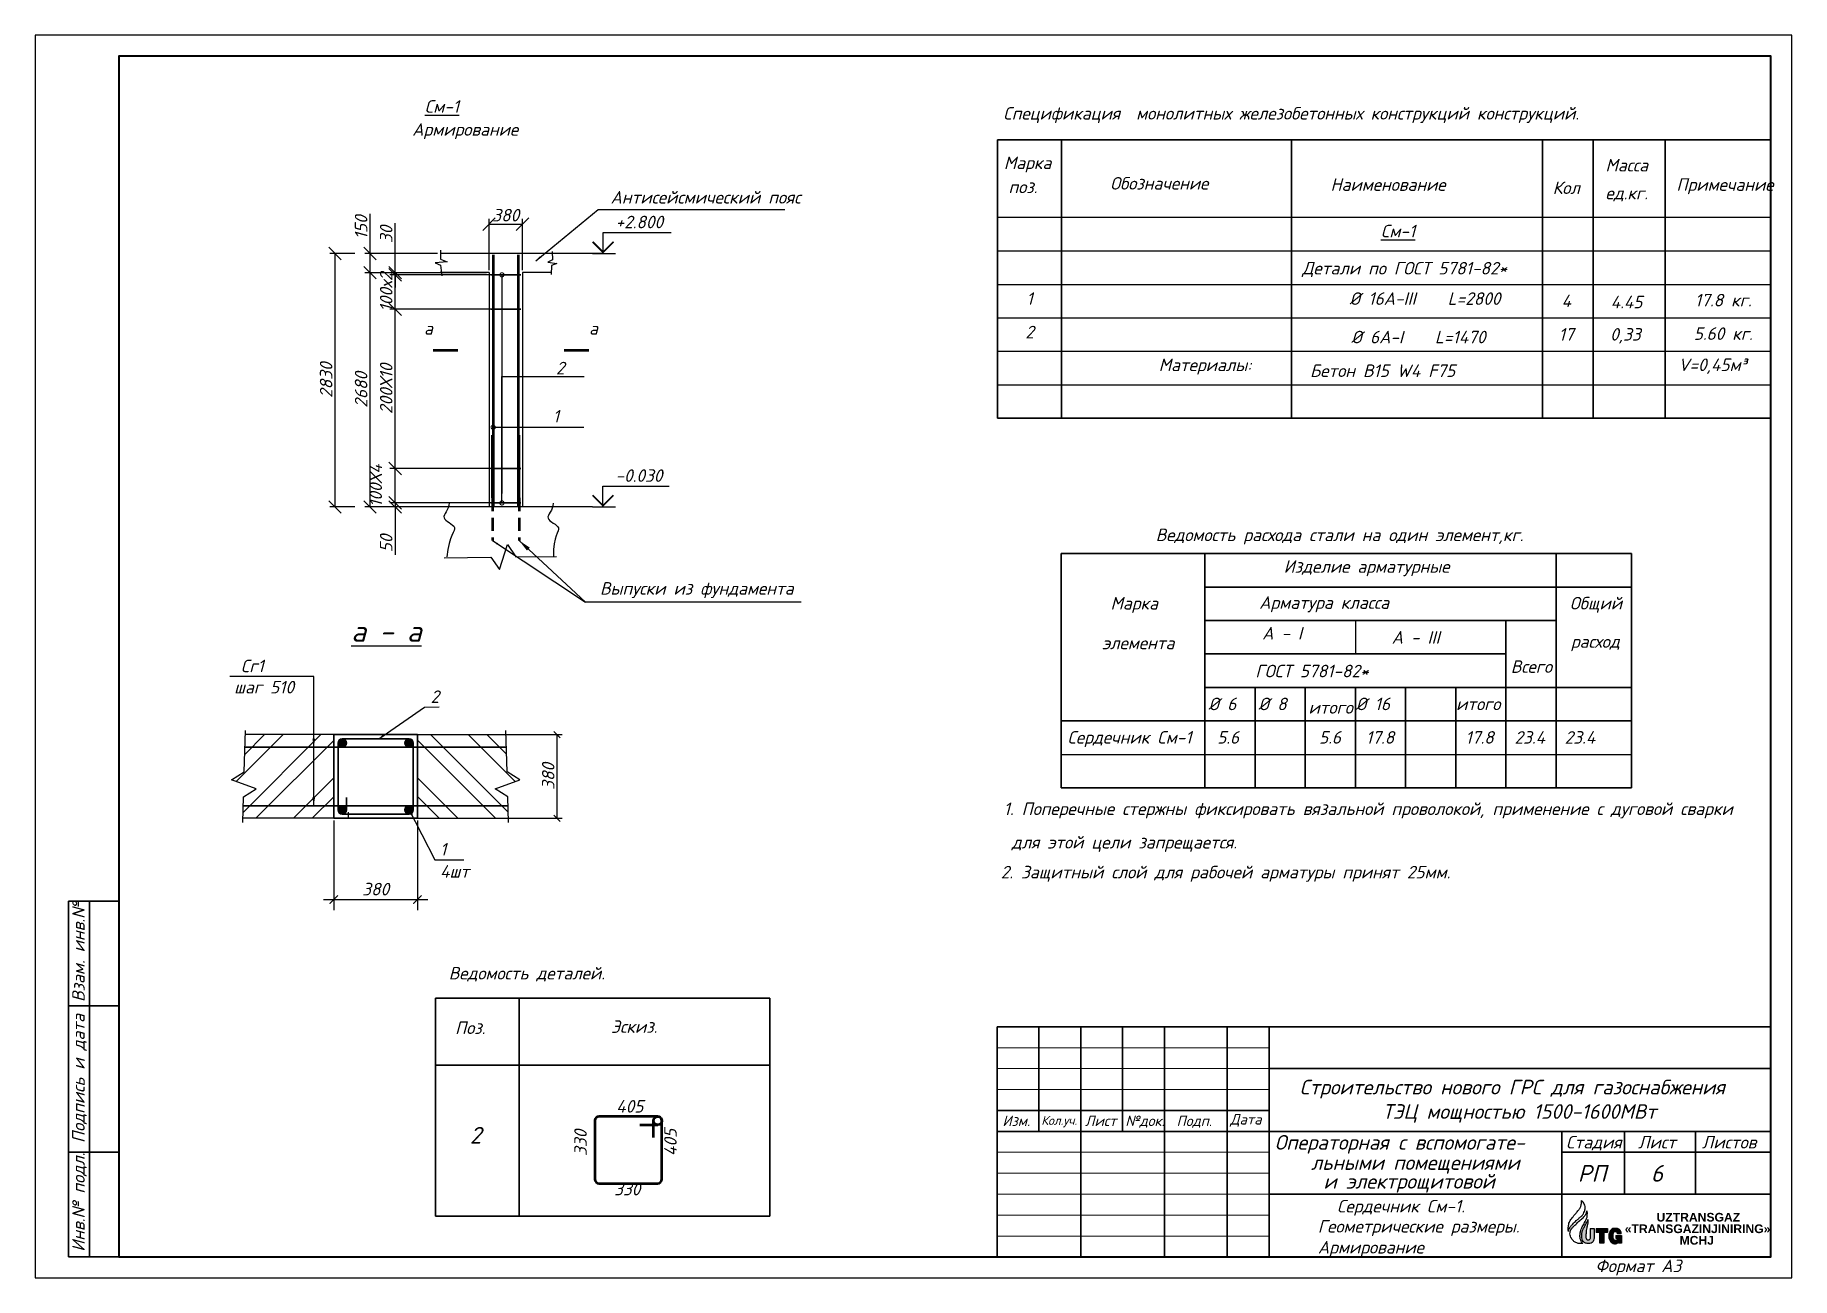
# Model space of a CAD drawing. Extents: x 108150 to 142535, y -18867 to -9422.
# Drawn here: x 136356.3 to 136776.3, y -16848.3 to -16551.3 of the extents above; entities that cross this region are included whole.
import ezdxf
from ezdxf.enums import TextEntityAlignment as Align

# ---------------------------------------------------------------- set-up
doc = ezdxf.new("R2010")
doc.units = 0
doc.header["$MEASUREMENT"] = 0
doc.header["$PDMODE"] = 32
doc.header["$PDSIZE"] = 0.6
doc.linetypes.add('НЕВИДИМАЯ2', pattern=[4.7625, 3.175, -1.5875])
doc.layers.add('12321', color=7, linetype='Continuous')
doc.layers.add('PDF2_Text', color=5, linetype='Continuous')
for name, color, linetype, lineweight in [('SNOVNOY', 3, 'Continuous', 70), ('Выносные', 8, 'Continuous', 15), ('осн', 3, 'Continuous', 70), ('Текст', 2, 'Continuous', 15)]:
    doc.layers.add(name, color=color, linetype=linetype, lineweight=lineweight)
doc.styles.add('PDF Arial', font='arial.ttf')
doc.styles.add('standard 1', font='txt.shx', dxfattribs={"width": 0.7})
doc.styles.add('ГОСТ -3', font='isocpeui.ttf', dxfattribs={"height": 3})
doc.styles.add('ГОСТ2.5', font='isocpeur.ttf', dxfattribs={"oblique": 15, "height": 2.5})
doc.styles.add('ГОСТ3', font='isocpeur.ttf', dxfattribs={"oblique": 15, "height": 3})
doc.styles.add('ГОСТ3.5', font='isocpeur.ttf', dxfattribs={"oblique": 15, "height": 3.5})
doc.dimstyles.new('100', dxfattribs={"dimtxt": 3.5, "dimasz": 2, "dimexe": 2.5, "dimexo": 0.5, "dimgap": 1, "dimtad": 1, "dimdec": 0, "dimlfac": 100, "dimtxsty": 'ГОСТ3.5', "dimblk": 'ARCHTICK', "dimcen": 2.5, "dimdle": 2.5, "dimclrd": 256, "dimclre": 256, "dimclrt": 2, "dimadec": 3, "dimazin": 0, "dimtfac": 1, "dimtdec": 0, "dimtmove": 1, "dimatfit": 3, "dimldrblk": 'DOTSMALL', "dimfxl": 1, "dimlwd": -1, "dimlwe": -1, "dimarcsym": 0})
doc.dimstyles.new('Копия М100', dxfattribs={"dimtxt": 2, "dimasz": 1.5, "dimexe": 1.25, "dimexo": 0.625, "dimtad": 1, "dimdec": 3, "dimlfac": 100, "dimtxsty": 'standard 1', "dimblk": 'OBLIQUE', "dimcen": 2.5, "dimadec": 0, "dimazin": 0, "dimtfac": 1, "dimtdec": 3, "dimtmove": 0, "dimatfit": 3, "dimfxl": 1.25, "dimlwd": -1, "dimlwe": -1, "dimarcsym": 0})
doc.dimstyles.new('Копия М100-А', dxfattribs={"dimtxt": 3, "dimasz": 2, "dimexe": 3, "dimexo": 1, "dimgap": 2, "dimtad": 1, "dimdec": 0, "dimlfac": 100, "dimdsep": 46, "dimtxsty": 'ГОСТ3', "dimblk": 'OBLIQUE', "dimcen": 2.5, "dimdle": 2, "dimclrd": 256, "dimclre": 256, "dimclrt": 256, "dimadec": 0, "dimazin": 0, "dimtfac": 1, "dimtdec": 0, "dimtmove": 1, "dimatfit": 3, "dimfxl": 1, "dimlwd": -1, "dimlwe": -1, "dimarcsym": 0})
doc.dimstyles.new('М 20', dxfattribs={"dimtxt": 2.5, "dimasz": 1.5, "dimexe": 1.25, "dimexo": 0.625, "dimtad": 1, "dimdec": 1, "dimlfac": 20, "dimtxsty": 'ГОСТ2.5', "dimblk": 'OBLIQUE', "dimcen": 2.5, "dimclrd": 256, "dimclre": 256, "dimclrt": 256, "dimadec": 0, "dimazin": 0, "dimtfac": 1, "dimtdec": 1, "dimtmove": 0, "dimatfit": 3, "dimfxl": 1.25, "dimlwd": -1, "dimlwe": -1, "dimarcsym": 0})
doc.dimstyles.new('М50', dxfattribs={"dimtxt": 3, "dimasz": 3, "dimexe": 1.25, "dimexo": 0.625, "dimtad": 1, "dimdec": 1, "dimlfac": 50, "dimtxsty": 'ГОСТ3', "dimblk": 'OBLIQUE', "dimcen": 2.5, "dimclrd": 256, "dimclre": 256, "dimclrt": 256, "dimadec": 0, "dimazin": 0, "dimtfac": 1, "dimtdec": 1, "dimtmove": 0, "dimatfit": 3, "dimfxl": 1, "dimlwd": -1, "dimlwe": -1, "dimarcsym": 0})

msp = doc.modelspace()

# ---------------------------------------------------------------- texts
at = {"color": 7, "style": 'ГОСТ -3'}
for s, p in [('%%UСм-1', (136449.4959, -16569.8738, -754.4947)), ('Армирование', (136446.4846, -16575.3729, -754.4947)), ('2', (136480.8804, -16632.397, -754.4947)), ('Материалы:', (136624.9692, -16631.6347, -754.4947)), ('Бетон В15 W4 F75', (136661.1371, -16633.034, -754.4947)), ('1', (136480.1118, -16643.9031, -754.4947)), ('2', (136450.8902, -16710.9297, -754.4947)), ('1. Поперечные стержны фиксировать вязальной проволокой, применение с дуговой сварки ', (136587.895, -16737.725, -754.4947)), ('1', (136453.157, -16747.4107, -754.4947)), (' для этой цели запрещается.', (136587.895, -16745.725, -754.4947)), ('4шт', (136453.157, -16752.6954, -754.4947)), ('2. Защитный слой для рабочей арматуры принят 25мм.', (136587.2112, -16752.8636, -754.4947))]:
    msp.add_text(s, height=3, dxfattribs=at).set_placement(p)
at = {"color": 7, "lineweight": -3, "style": 'ГОСТ -3'}
for s, p in [('Спецификация  монолитных железобетонных конструкций конструкций.', (136587.8173, -16571.5143, -754.4947)), ('Марка', (136587.9536, -16583.3407, -754.4947)), ('Масса', (136731.7782, -16583.9086, -754.4947)), ('Обозначение', (136613.3766, -16588.2467, -754.4947)), ('Наименование', (136666.0434, -16588.5463, -754.4947)), ('Примечание', (136748.7351, -16588.5463, -754.4947)), ('поз.', (136589.0573, -16589.0995, -754.4947)), ('Кол', (136719.1635, -16589.3054, -754.4947)), ('ед.кг.', (136731.7782, -16590.5753, -754.4947)), ('%%UСм-1', (136678.102, -16599.6552, -754.4947))]:
    msp.add_text(s, height=3, dxfattribs=at).set_placement(p)
at = {"color": 7, "lineweight": 25, "style": 'ГОСТ -3'}
for s, p in [('Антисейсмический пояс', (136493.9192, -16591.5894, -754.4947)), ('+2.800', (136495.1239, -16597.4968, -754.4947)), ('а', (136488.7712, -16622.9264, -754.4947)), ('-0.030', (136495.11, -16658.0968, -754.4947)), ('Выпуски из фундамента', (136491.3861, -16685.0617, -754.4947)), ('Сг1', (136405.5323, -16703.5959, -754.4947)), ('шаг 510', (136403.919, -16708.6596, -754.4947))]:
    msp.add_text(s, height=3, dxfattribs=at).set_placement(p)
at = {"color": 7, "lineweight": -3, "style": 'ГОСТ -3'}
for s, p in [('Детали по ГОСТ 5781-82*', (136683.7605, -16607.035, -754.4947)), ('1', (136594.1134, -16614.2962, -754.4947)), ('%%C 16А-III    L=2800', (136688.6234, -16614.2962, -754.4947)), ('4', (136722.421, -16614.8395, -754.4947)), ('4.45', (136736.8219, -16615.1156, -754.4947)), ('17.8 кг.', (136759.9343, -16614.6669, -754.4947)), ('2', (136594.1134, -16622.2962, -754.4947)), ('%%C 6А-I    L=1470', (136687.051, -16623.4904, -754.4947)), ('17', (136722.421, -16622.8395, -754.4947)), ('0,33', (136736.559, -16622.8395, -754.4947)), ('5.60 кг.', (136759.9343, -16622.6669, -754.4947))]:
    msp.add_text(s, height=3, dxfattribs=at).set_placement(p, align=Align.MIDDLE_CENTER)
at = {"color": 7, "lineweight": 25, "style": 'ГОСТ -3'}
msp.add_text('а', height=3, dxfattribs=at).set_placement((136451.4315, -16622.9264, -754.4947), align=Align.RIGHT)
for s, p in [('Ведомость расхода стали на один элемент,кг.', (136668.2061, -16670.7618, -754.4947)), ('Сердечник См-1', (136617.9986, -16719.1518, -754.4947))]:
    msp.add_text(s, height=3, dxfattribs=at).set_placement(p, align=Align.MIDDLE_CENTER)
at = {"color": 7, "style": 'ГОСТ -3'}
for s, p in [('Изделие арматурные ', (136675.6188, -16678.3247, -754.4947)), ('Марка ', (136620.0733, -16687.1091, -754.4947)), ('Арматура класса', (136664.5117, -16686.947, -754.4947)), ('Общий', (136729.5016, -16687.0923, -754.4947)), ('А - I', (136654.46, -16694.276, -754.4947)), ('А - III', (136686.4056, -16695.2599, -754.4947)), (' элемента ', (136620.0733, -16696.6002, -754.4947)), ('расход', (136729.3407, -16696.2557, -754.4947)), (' ГОСТ 5781-82*', (136660.6521, -16703.3084, -754.4947)), ('Всего', (136714.0707, -16702.2395, -754.4947))]:
    msp.add_text(s, height=3, dxfattribs=at).set_placement(p, align=Align.MIDDLE_CENTER)
at = {"color": 7, "lineweight": 25, "style": 'ГОСТ -3'}
msp.add_text('%%uа - а', height=5, dxfattribs=at).set_placement((136440.33, -16696.3029, -754.4947), align=Align.CENTER)
at = {"color": 7, "style": 'ГОСТ -3'}
for s, p in [('%%C 6', (136640.1745, -16711.1671, -754.4947)), ('%%C 8', (136652.1745, -16711.1671, -754.4947)), ('итого', (136666.0676, -16712.0012, -754.4947)), ('%%C 16', (136676.1745, -16711.1671, -754.4947)), ('итого', (136701.353, -16711.1671, -754.4947)), ('5.6', (136641.5623, -16719.1671, -754.4947)), ('5.6', (136665.9141, -16719.1671, -754.4947)), ('17.8', (136677.8914, -16719.1671, -754.4947)), ('17.8', (136701.6808, -16719.1671, -754.4947)), ('23.4', (136713.6808, -16719.1671, -754.4947)), ('23.4', (136725.6808, -16719.1671, -754.4947))]:
    msp.add_text(s, height=3, dxfattribs=at).set_placement(p, align=Align.MIDDLE)
at = {"color": 7, "linetype": 'Continuous', "lineweight": 25, "style": 'ГОСТ -3'}
for s, height, p in [('Ведомость деталей.', 3, (136455.2252, -16777.0224, -754.4947)), ('Поз.', 3, (136456.7527, -16790.0642, -754.4947)), ('Эскиз.', 3, (136494.029, -16789.7821, -754.4947)), ('405', 3, (136495.2676, -16808.8426, -754.4947)), ('2', 4, (136460.287, -16816.2475, -754.4947)), ('330', 3, (136494.7575, -16828.6207, -754.4947))]:
    msp.add_text(s, height=height, dxfattribs=at).set_placement(p)
for s, p in [('405', (136509.7405, -16819.2287, -754.4947)), ('330', (136488.2414, -16819.2287, -754.4947))]:
    msp.add_text(s, height=3, rotation=90, dxfattribs=at).set_placement(p)
at = {"color": 7, "lineweight": 30, "style": 'ГОСТ -3'}
for s, p in [('Сердечник См-1.', (136667.6059, -16832.7085, -754.4947)), ('Геометрические размеры.', (136663.0119, -16837.5131, -754.4947)), ('Армирование', (136663.0119, -16842.5214, -754.4947))]:
    msp.add_text(s, height=3, dxfattribs=at).set_placement(p)
at = {"color": 7, "lineweight": -3, "insert": (136749.1837, -16628.6129, -754.4947), "char_height": 3, "width": 25, "attachment_point": 1, "style": 'ГОСТ -3'}
msp.add_mtext('V=0,45м³', dxfattribs=at)
at = {"layer": 'PDF2_Text', "lineweight": 25, "char_height": 2.07708, "attachment_point": 7, "style": 'PDF Arial'}
for s, insert in [('{\\fArial|b1|i0|c204|p34;UZTRANSGAZ}', (136743.996, -16834.9105, -754.4947)), ('{\\fArial|b1|i0|c204|p34;«TRANSGAZINJINIRING»}', (136736.3977, -16837.6662, -754.4947)), ('{\\fArial|b1|i0|c204|p34;MCHJ}', (136749.4953, -16840.4219, -754.4947))]:
    msp.add_mtext(s, dxfattribs=dict(at, insert=insert))
at = {"layer": 'SNOVNOY', "color": 3, "insert": (136658.5816, -16800.994, -754.4947), "char_height": 3.5, "width": 108.046652, "attachment_point": 1}
msp.add_mtext('\\pi0.10079;{\\fISOCPEUR|b0|i1|c204|p34;Строительство нового ГРС для газоснабжения \\P\\pi19.88905;ТЭЦ мощностью 1500-1600МВт}', dxfattribs=at)
at = {"layer": 'осн', "color": 2, "attachment_point": 1}
for s, insert, char_height, width in [('{\\fISOCPEUR|b0|i1|c204|p34;\\H1.167x;\\W1;Изм.}', (136587.6125, -16809.5595, -754.4947), 2.1384, 8.867642), ('{\\fISOCPEUR|b0|i1|c204|p34;\\H1.167x;\\W1;Кол.уч.}', (136596.8969, -16809.6486, -754.4947), 1.828332, 10.067026), ('{\\fISOCPEUR|b0|i1|c204|p34;\\H1.167x;\\W1;Лист}', (136607.3447, -16809.5595, -754.4947), 2.1384, 8.967948), ('{\\fISOCPEUR|b0|i1|c204|p34;\\H1.167x;\\W1;№док.}', (136616.9925, -16809.5595, -754.4947), 2.1384, 10.82739), ('{\\fISOCPEUR|b0|i1|c204|p34;\\H1.167x;\\W1;Подп.}', (136629.2339, -16809.5595, -754.4947), 2.1384, 12.497236), ('{\\fISOCPEUR|b0|i1|c204|p34;\\H1.167x;\\W1;Дата}', (136642.0499, -16809.1902, -754.4947), 2.1384, 12.787965), ('{\\fISOCPEUR|b0|i1|c204|p34;\\W1;Стадия}', (136722.3593, -16814.4084, -754.4947), 3, 14.081712), ('{\\fISOCPEUR|b0|i1|c204|p34;\\W1;Лист}', (136739.5834, -16814.4084, -754.4947), 3, 14.081712), ('{\\fISOCPEUR|b0|i1|c204|p34;\\W1;Листов}', (136754.8259, -16814.4084, -754.4947), 3, 14.081712)]:
    msp.add_mtext(s, dxfattribs=dict(at, insert=insert, char_height=char_height, width=width))
at = {"layer": 'Текст', "color": 2, "attachment_point": 1, "style": 'ГОСТ2.5'}
for s, insert, char_height, width in [('Операторная с вспомогате-', (136652.7166, -16814.2008, -754.4947), 3.5, 68.50384), ('льными помещениями ', (136661.3913, -16819.0285, -754.4947), 3.5, 68.875124), ('и электрощитовой', (136664.3575, -16823.5111, -754.4947), 3.5, 68.800878), ('РП', (136725.1686, -16821.3606, -754.4947), 4, 8.161037), ('6', (136742.64, -16821.3606, -754.4947), 4, 8.161037)]:
    msp.add_mtext(s, dxfattribs=dict(at, insert=insert, char_height=char_height, width=width))
at = {"layer": 'Текст', "color": 7, "insert": (136729.3665, -16843.9728, -754.4947), "char_height": 3, "width": 33.544274, "attachment_point": 1, "style": 'ГОСТ2.5'}
msp.add_mtext('Формат А3', dxfattribs=at)

# ---------------------------------------------------------------- blocks, each defined once
blk = doc.blocks.new('_Oblique')
at = {"color": 0, "linetype": 'ByBlock', "lineweight": -2}
blk.add_line((-0.5, -0.5), (0.5, 0.5), dxfattribs=at)
blk = doc.blocks.new('_ArchTick')
at = {"color": 0, "linetype": 'ByBlock', "const_width": 0.15}
blk.add_lwpolyline([(-0.5, -0.5), (0.5, 0.5)], dxfattribs=at)
blk = doc.blocks.new('_DotSmall')
at = {"color": 0, "linetype": 'ByBlock', "lineweight": 15, "const_width": 0.5}
blk.add_lwpolyline([(-0.0625, 0, 1), (0.0625, 0, 1)], format="xyb", close=True, dxfattribs=at)
blk = doc.blocks.new('*D2880')
at = {"transparency": 16777216}
for p, q in [((136464.24, -16608.1), (136435.16, -16608.1)), ((136436.41, -16664.1), (136436.41, -16608.1)), ((136464.24, -16664.1), (136435.16, -16664.1))]:
    blk.add_line(p, q, dxfattribs=at)
at = {"layer": 'Defpoints', "color": 0, "lineweight": 0, "transparency": 16777216}
for p in [(136436.41, -16608.1), (136464.86, -16608.1), (136464.86, -16664.1)]:
    blk.add_point(p, dxfattribs=at)
at = {"transparency": 16777216, "xscale": 3, "yscale": 3, "zscale": 3}
for p, rotation in [((136436.41, -16608.1), 90), ((136436.41, -16664.1), 270)]:
    blk.add_blockref('_Oblique', p, dxfattribs=dict(at, rotation=rotation))
at = {"lineweight": 25, "transparency": 16777216, "insert": (136434.28, -16636.1), "char_height": 3, "attachment_point": 5, "rotation": 90, "style": 'ГОСТ -3'}
blk.add_mtext('2680', dxfattribs=at)
blk = doc.blocks.new('*D2881')
at = {"transparency": 16777216}
for p, q in [((136442.4, -16663.13), (136442.4, -16660.13)), ((136465.24, -16663.13), (136441.15, -16663.13)), ((136465.24, -16664.1), (136441.15, -16664.1)), ((136442.4, -16663.13), (136442.4, -16664.1)), ((136442.4, -16664.1), (136442.4, -16675.54))]:
    blk.add_line(p, q, dxfattribs=at)
at = {"layer": 'Defpoints', "color": 0, "lineweight": 0, "transparency": 16777216}
for p in [(136442.4, -16664.1), (136465.86, -16663.13), (136465.86, -16664.1)]:
    blk.add_point(p, dxfattribs=at)
at = {"transparency": 16777216, "xscale": 3, "yscale": 3, "zscale": 3}
for p, rotation in [((136442.4, -16663.13), 270), ((136442.4, -16664.1), 90)]:
    blk.add_blockref('_Oblique', p, dxfattribs=dict(at, rotation=rotation))
at = {"lineweight": 25, "transparency": 16777216, "insert": (136440.28, -16672.82), "char_height": 3, "attachment_point": 5, "rotation": 90, "style": 'ГОСТ -3'}
blk.add_mtext('50', dxfattribs=at)
blk = doc.blocks.new('*D2882')
at = {"transparency": 16777216}
for p, q in [((136465.24, -16654.9), (136441.15, -16654.9)), ((136442.4, -16663.13), (136442.4, -16654.9)), ((136465.24, -16663.13), (136441.15, -16663.13))]:
    blk.add_line(p, q, dxfattribs=at)
at = {"layer": 'Defpoints', "color": 0, "lineweight": 0, "transparency": 16777216}
for p in [(136442.4, -16654.9), (136465.86, -16654.9), (136465.86, -16663.13)]:
    blk.add_point(p, dxfattribs=at)
at = {"transparency": 16777216, "xscale": 3, "yscale": 3, "zscale": 3}
for p, rotation in [((136442.4, -16654.9), 90), ((136442.4, -16663.13), 270)]:
    blk.add_blockref('_Oblique', p, dxfattribs=dict(at, rotation=rotation))
at = {"lineweight": 25, "transparency": 16777216, "insert": (136440.28, -16659.02), "char_height": 3, "attachment_point": 5, "rotation": 90, "style": 'ГОСТ -3'}
blk.add_mtext('100Х4^M\\P', dxfattribs=at)
blk = doc.blocks.new('*D2883')
at = {"transparency": 16777216}
for p, q in [((136465.24, -16616.85), (136441.15, -16616.85)), ((136442.4, -16654.9), (136442.4, -16616.85)), ((136464.71, -16654.9), (136441.15, -16654.9))]:
    blk.add_line(p, q, dxfattribs=at)
at = {"layer": 'Defpoints', "color": 0, "lineweight": 0, "transparency": 16777216}
for p in [(136442.4, -16616.85), (136465.86, -16616.85), (136465.33, -16654.9)]:
    blk.add_point(p, dxfattribs=at)
at = {"transparency": 16777216, "xscale": 3, "yscale": 3, "zscale": 3}
for p, rotation in [((136442.4, -16616.85), 90), ((136442.4, -16654.9), 270)]:
    blk.add_blockref('_Oblique', p, dxfattribs=dict(at, rotation=rotation))
at = {"lineweight": 25, "transparency": 16777216, "insert": (136440.28, -16635.88), "char_height": 3, "attachment_point": 5, "rotation": 90, "style": 'ГОСТ -3'}
blk.add_mtext('200Х10', dxfattribs=at)
blk = doc.blocks.new('*D2715')
at = {"transparency": 16777216}
for p, q in [((136442.4, -16608.1), (136442.4, -16596.25)), ((136441.78, -16608.1), (136441.15, -16608.1)), ((136441.78, -16608.62), (136441.15, -16608.62)), ((136442.4, -16608.62), (136442.4, -16608.1)), ((136442.4, -16608.62), (136442.4, -16611.62))]:
    blk.add_line(p, q, dxfattribs=at)
at = {"layer": 'Defpoints', "color": 0, "lineweight": 0, "transparency": 16777216}
for p in [(136442.4, -16608.1), (136442.4, -16608.1), (136442.4, -16608.62)]:
    blk.add_point(p, dxfattribs=at)
at = {"transparency": 16777216, "xscale": 3, "yscale": 3, "zscale": 3}
for p, rotation in [((136442.4, -16608.1), 270), ((136442.4, -16608.62), 90)]:
    blk.add_blockref('_Oblique', p, dxfattribs=dict(at, rotation=rotation))
at = {"lineweight": 25, "transparency": 16777216, "insert": (136440.28, -16598.97), "char_height": 3, "attachment_point": 5, "rotation": 90, "style": 'ГОСТ -3'}
blk.add_mtext('30', dxfattribs=at)
blk = doc.blocks.new('*D2884')
at = {"transparency": 16777216}
for p, q in [((136465.24, -16608.62), (136441.15, -16608.62)), ((136442.4, -16616.85), (136442.4, -16608.62)), ((136465.24, -16616.85), (136441.15, -16616.85))]:
    blk.add_line(p, q, dxfattribs=at)
at = {"layer": 'Defpoints', "color": 0, "lineweight": 0, "transparency": 16777216}
for p in [(136442.4, -16608.62), (136465.86, -16608.62), (136465.86, -16616.85)]:
    blk.add_point(p, dxfattribs=at)
at = {"transparency": 16777216, "xscale": 3, "yscale": 3, "zscale": 3}
for p, rotation in [((136442.4, -16608.62), 90), ((136442.4, -16616.85), 270)]:
    blk.add_blockref('_Oblique', p, dxfattribs=dict(at, rotation=rotation))
at = {"lineweight": 25, "transparency": 16777216, "insert": (136440.28, -16612.74), "char_height": 3, "attachment_point": 5, "rotation": 90, "style": 'ГОСТ -3'}
blk.add_mtext('100х2', dxfattribs=at)
blk = doc.blocks.new('*D2716')
at = {"transparency": 16777216}
for p, q in [((136468.39, -16718.5), (136482.39, -16718.5)), ((136481.14, -16738.5), (136481.14, -16718.5)), ((136464.64, -16738.5), (136482.39, -16738.5))]:
    blk.add_line(p, q, dxfattribs=at)
at = {"layer": 'Defpoints', "color": 0, "lineweight": 0, "transparency": 16777216}
for p in [(136467.76, -16718.5), (136481.14, -16718.5), (136464.01, -16738.5)]:
    blk.add_point(p, dxfattribs=at)
at = {"transparency": 16777216, "xscale": 1.5, "yscale": 1.5, "zscale": 1.5}
for p, rotation in [((136481.14, -16718.5), 90), ((136481.14, -16738.5), 270)]:
    blk.add_blockref('_Oblique', p, dxfattribs=dict(at, rotation=rotation))
at = {"lineweight": 25, "transparency": 16777216, "insert": (136479.02, -16728.5), "char_height": 3, "attachment_point": 5, "rotation": 90, "style": 'ГОСТ -3'}
blk.add_mtext('380', dxfattribs=at)
blk = doc.blocks.new('*D2885')
at = {"transparency": 16777216}
for p, q in [((136464.86, -16607.47), (136464.86, -16595.24)), ((136464.86, -16596.49), (136472.86, -16596.49)), ((136472.86, -16607.47), (136472.86, -16595.24))]:
    blk.add_line(p, q, dxfattribs=at)
at = {"layer": 'Defpoints', "color": 0, "lineweight": 0, "transparency": 16777216}
for p in [(136472.86, -16596.49), (136464.86, -16608.1), (136472.86, -16608.1)]:
    blk.add_point(p, dxfattribs=at)
at = {"transparency": 16777216, "xscale": 3, "yscale": 3, "zscale": 3, "rotation": 180}
blk.add_blockref('_Oblique', (136464.86, -16596.49), dxfattribs=at)
at = {"transparency": 16777216, "xscale": 3, "yscale": 3, "zscale": 3}
blk.add_blockref('_Oblique', (136472.86, -16596.49), dxfattribs=at)
at = {"lineweight": 25, "transparency": 16777216, "insert": (136468.86, -16594.36), "char_height": 3, "attachment_point": 5, "style": 'ГОСТ -3'}
blk.add_mtext('380', dxfattribs=at)
blk = doc.blocks.new('*D2717')
at = {"transparency": 16777216}
for p, q in [((136436.41, -16603.5), (136436.41, -16594.05)), ((136452.57, -16603.5), (136435.16, -16603.5)), ((136436.41, -16608.1), (136436.41, -16603.5)), ((136441.78, -16608.1), (136435.16, -16608.1))]:
    blk.add_line(p, q, dxfattribs=at)
at = {"layer": 'Defpoints', "color": 0, "lineweight": 0, "transparency": 16777216}
for p in [(136436.41, -16603.5), (136453.2, -16603.5), (136442.4, -16608.1)]:
    blk.add_point(p, dxfattribs=at)
at = {"transparency": 16777216, "xscale": 3, "yscale": 3, "zscale": 3}
for p, rotation in [((136436.41, -16603.5), 90), ((136436.41, -16608.1), 270)]:
    blk.add_blockref('_Oblique', p, dxfattribs=dict(at, rotation=rotation))
at = {"lineweight": 25, "transparency": 16777216, "insert": (136434.28, -16597.27), "char_height": 3, "attachment_point": 5, "rotation": 90, "style": 'ГОСТ -3'}
blk.add_mtext('150', dxfattribs=at)
blk = doc.blocks.new('*D2718')
at = {"ltscale": 0.5, "transparency": 16777216}
for p, q in [((136432.78, -16603.5), (136426.8, -16603.5)), ((136428.05, -16664.1), (136428.05, -16603.5)), ((136432.78, -16664.1), (136426.8, -16664.1))]:
    blk.add_line(p, q, dxfattribs=at)
at = {"layer": 'Defpoints', "color": 0, "lineweight": 0, "ltscale": 0.5, "transparency": 16777216}
for p in [(136428.05, -16603.5), (136433.41, -16603.5), (136433.41, -16664.1)]:
    blk.add_point(p, dxfattribs=at)
at = {"ltscale": 0.5, "transparency": 16777216, "xscale": 3, "yscale": 3, "zscale": 3}
for p, rotation in [((136428.05, -16603.5), 90), ((136428.05, -16664.1), 270)]:
    blk.add_blockref('_Oblique', p, dxfattribs=dict(at, rotation=rotation))
at = {"lineweight": -3, "ltscale": 0.5, "transparency": 16777216, "insert": (136425.92, -16633.8), "char_height": 3, "attachment_point": 5, "rotation": 90, "style": 'ГОСТ -3'}
blk.add_mtext('2830', dxfattribs=at)
blk = doc.blocks.new('*D2886')
at = {"ltscale": 0.5, "transparency": 16777216}
for p, q in [((136427.76, -16739), (136427.76, -16760.43)), ((136447.76, -16739), (136447.76, -16760.43)), ((136425.26, -16757.93), (136450.26, -16757.93))]:
    blk.add_line(p, q, dxfattribs=at)
at = {"layer": 'Defpoints', "color": 0, "lineweight": 0, "ltscale": 0.5, "transparency": 16777216}
for p in [(136427.76, -16738.5), (136447.76, -16738.5), (136447.76, -16757.93)]:
    blk.add_point(p, dxfattribs=at)
at = {"ltscale": 0.5, "transparency": 16777216, "xscale": 2, "yscale": 2, "zscale": 2, "rotation": 180}
blk.add_blockref('_ArchTick', (136427.76, -16757.93), dxfattribs=at)
at = {"ltscale": 0.5, "transparency": 16777216, "xscale": 2, "yscale": 2, "zscale": 2}
blk.add_blockref('_ArchTick', (136447.76, -16757.93), dxfattribs=at)
at = {"color": 2, "lineweight": 25, "ltscale": 0.5, "transparency": 16777216, "insert": (136437.76, -16755.43), "char_height": 3, "attachment_point": 5, "style": 'ГОСТ -3'}
blk.add_mtext('380', dxfattribs=at)
blk = doc.blocks.new('A$C26a969c5')
at = {"color": 7, "lineweight": 30, "ltscale": 100}
for p, q in [((12.75, 85), (0.75, 85)), ((0.75, 0), (0.75, 85)), ((5.75, 0), (5.75, 85)), ((12.75, 60), (0.75, 60)), ((12.75, 25), (0.75, 25)), ((12.75, 0), (0.75, 0))]:
    blk.add_line(p, q, dxfattribs=at)
at = {"layer": 'Текст', "color": 7, "char_height": 3, "attachment_point": 1, "rotation": 90, "style": 'ГОСТ2.5'}
for s, insert, width in [('{\\fISOCPEUR|b0|i1|c204|p34;\\Q0;Взам. инв.№}', (1.61, 60.93), 27.4092), ('{\\fISOCPEUR|b0|i1|c204|p34;\\Q0;Подпись и дата}', (1.61, 27.23), 34.1663), ('{\\fISOCPEUR|b0|i1|c204|p34;\\Q0;Инв.№ подл.}', (1.61, 1.24), 27.4092)]:
    blk.add_mtext(s, dxfattribs=dict(at, insert=insert, width=width))

# ---------------------------------------------------------------- dimensions: what is measured, and where the dimension line sits
at = {"color": 7, "lineweight": 25}
for base, p1, p2, text, dimstyle, override, picture, middle in [((136436.4076, -16603.4968, -754.4947), (136442.4008, -16608.0968, -754.4947), (136453.1999, -16603.4968, -754.4947), '150', 'М50', {"dimtxsty": 'ГОСТ -3'}, '*D2717', (136434.2826, -16597.2741, -754.4947)), ((136436.4076, -16608.0968, -754.4947), (136464.8639, -16664.0968, -754.4947), (136464.8639, -16608.0968, -754.4947), '2680', 'М50', {"dimtxsty": 'ГОСТ -3'}, '*D2880', (136434.2826, -16636.0968, -754.4947)), ((136442.4008, -16616.8538, -754.4947), (136465.3345, -16654.8968, -754.4947), (136465.8639, -16616.8538, -754.4947), '200Х10', 'М50', {"dimtxsty": 'ГОСТ -3'}, '*D2883', (136440.2758, -16635.8753, -754.4947)), ((136442.4008, -16664.0968, -754.4947), (136465.8639, -16663.1337, -754.4947), (136465.8639, -16664.0968, -754.4947), '50', 'М50', {"dimtxsty": 'ГОСТ -3'}, '*D2881', (136440.2758, -16672.8207, -754.4947)), ((136481.1447, -16718.5006, -754.4947), (136464.0111, -16738.5006, -754.4947), (136467.7611, -16718.5006, -754.4947), '380', 'М 20', {"dimscale": 1, "dimtxsty": 'ГОСТ -3'}, '*D2716', (136479.0197, -16728.5006, -754.4947))]:
    dim = msp.add_linear_dim(base=base, p1=p1, p2=p2, angle=90, text=text, dimstyle=dimstyle, override=override, dxfattribs=at)
    dim.commit()
    dim.dimension.update_dxf_attribs({"geometry": picture, "text_midpoint": middle})
dim = msp.add_linear_dim(base=(136472.8639, -16596.4896, -754.4947), p1=(136464.8639, -16608.0968, -754.4947), p2=(136472.8639, -16608.0968, -754.4947), text='380', dimstyle='М50', override={"dimtxsty": 'ГОСТ -3'}, dxfattribs=at)
dim.commit()
dim.dimension.update_dxf_attribs({"geometry": '*D2885', "text_midpoint": (136468.8639, -16594.3646, -754.4947)})
for base, p1, p2, text, picture, middle in [((136442.4008, -16608.0968, -754.4947), (136442.4008, -16608.6169, -754.4947), (136442.4008, -16608.0968, -754.4947), '30', '*D2715', (136442.4008, -16598.9699, -754.4947)), ((136442.4008, -16608.6169, -754.4947), (136465.8639, -16616.8538, -754.4947), (136465.8639, -16608.6169, -754.4947), '100х2', '*D2884', (136442.4008, -16612.7354, -754.4947)), ((136442.4008, -16654.8968, -754.4947), (136465.8639, -16663.1337, -754.4947), (136465.8639, -16654.8968, -754.4947), '100Х4^M\\P', '*D2882', (136442.4008, -16659.0153, -754.4947))]:
    dim = msp.add_linear_dim(base=base, p1=p1, p2=p2, angle=90, text=text, dimstyle='М50', override={"dimtxsty": 'ГОСТ -3'}, dxfattribs=at)
    dim.commit()
    dim.dimension.update_dxf_attribs({"geometry": picture, "text_midpoint": middle, "dimtype": 160})
at = {"color": 7, "lineweight": -3, "ltscale": 0.5}
dim = msp.add_linear_dim(base=(136428.0495, -16603.4968, -754.4947), p1=(136433.4076, -16664.0968, -754.4947), p2=(136433.4076, -16603.4968, -754.4947), angle=90, text='2830', dimstyle='М50', override={"dimtxsty": 'ГОСТ -3'}, dxfattribs=at)
dim.commit()
dim.dimension.update_dxf_attribs({"geometry": '*D2718', "text_midpoint": (136425.9245, -16633.7968, -754.4947)})
at = {"color": 7, "lineweight": 25, "ltscale": 0.5}
dim = msp.add_linear_dim(base=(136447.7611, -16757.9283, -754.4947), p1=(136427.7611, -16738.5006, -754.4947), p2=(136447.7611, -16738.5006, -754.4947), text='380', dimstyle='100', override={"dimtxsty": 'ГОСТ -3', "dimfxl": 1.25}, dxfattribs=at)
dim.commit()
dim.dimension.update_dxf_attribs({"geometry": '*D2886', "text_midpoint": (136437.7611, -16755.4283, -754.4947)})

# ---------------------------------------------------------------- hatches: boundary and pattern name
at = {"lineweight": 25, "ltscale": 0.5}
h = msp.add_hatch(dxfattribs=at)
h.set_pattern_fill('ANSI32', style=0)
h.set_pattern_definition([(45, (71331.082, 13248.438), (-6.7351921, 6.7351921), []), (45, (71335.572, 13248.438), (-6.7351921, 6.7351921), [])])
h.paths.add_polyline_path([(136427.7611, -16723.3828), (136427.7611, -16718.5006), (136406.5817, -16718.5006), (136406.4443, -16723.3828)])
h.paths.add_polyline_path([(136406.4443, -16723.3828), (136406.3314, -16727.3952), (136403.2764, -16729.31), (136409.2177, -16731.478), (136406.4274, -16733.2269), (136427.7611, -16733.2269), (136427.7611, -16723.3828)])
h.paths.add_polyline_path([(136406.4274, -16733.2269), (136406.1627, -16733.3928), (136406.019, -16738.5006), (136427.7611, -16738.5006), (136427.7611, -16733.2269)])
at = {"lineweight": 25}
for points in [[(136430.7611, -16720.5006, 1), (136428.7611, -16720.5006, 1)], [(136446.7611, -16720.5006, 1), (136444.7611, -16720.5006, 1)], [(136430.7611, -16736.5006, 1), (136428.7611, -16736.5006, 1)], [(136446.7611, -16736.5006, 1), (136444.7611, -16736.5006, 1)]]:
    msp.add_hatch(color=7, dxfattribs=at).paths.add_polyline_path(points)
at = {"lineweight": 25, "ltscale": 0.5}
h = msp.add_hatch(dxfattribs=at)
h.set_pattern_fill('ANSI32', style=0)
h.set_pattern_definition([(135, (201544.441, 13248.438), (6.7351921, 6.7351921), []), (135, (201539.9505, 13248.438), (6.7351921, 6.7351921), [])])
h.paths.add_polyline_path([(136447.7611, -16723.3828), (136447.7611, -16718.5006), (136468.9405, -16718.5006), (136469.0779, -16723.3828)])
h.paths.add_polyline_path([(136469.0779, -16723.3828), (136469.1908, -16727.3952), (136472.2458, -16729.31), (136466.3045, -16731.478), (136469.0948, -16733.2269), (136447.7611, -16733.2269), (136447.7611, -16723.3828)])
h.paths.add_polyline_path([(136469.0948, -16733.2269), (136469.3595, -16733.3928), (136469.5032, -16738.5006), (136447.7611, -16738.5006), (136447.7611, -16733.2269)])
at = {"layer": '12321', "lineweight": 25, "ltscale": 2}
h = msp.add_hatch(color=170, dxfattribs=at)
h.dxf.hatch_style = 1
edge = h.paths.add_edge_path()
edge.add_line((136729.0677, -16836.5667), (136728.1125, -16836.5667))
edge.add_line((136728.1125, -16836.5667), (136728.1125, -16838.7818))
edge.add_spline(control_points=[(136728.1125, -16838.7818), (136728.0996, -16838.8928), (136728.0794, -16839.0664), (136727.9137, -16839.2786), (136727.7011, -16839.3199), (136727.4852, -16839.3342), (136727.3294, -16839.2021), (136727.2367, -16839.0142), (136727.1981, -16838.7895), (136727.2024, -16838.4137), (136727.1851, -16837.9475), (136727.2252, -16837.432), (136727.2858, -16836.9256), (136727.4118, -16836.4451), (136727.4809, -16835.8408), (136727.6451, -16835.1804), (136727.6355, -16834.6603), (136727.6304, -16834.3834)], knot_values=[0, 0, 0, 0, 0.32175029, 0.50372886, 0.7413174, 0.93122956, 1.11213119, 1.29654799, 1.53988838, 1.77020295, 2.39711599, 2.90378622, 3.28253457, 3.88886889, 4.35336348, 5.06194669, 5.86905617, 5.86905617, 5.86905617, 5.86905617], degree=3, periodic=0)
edge.add_spline(control_points=[(136727.6304, -16834.3834), (136727.6207, -16834.4046), (136727.5177, -16834.6284), (136727.2721, -16835.1363), (136726.8672, -16835.8724), (136726.4653, -16836.6462), (136726.1182, -16837.4146), (136726.1055, -16837.9521), (136726.099, -16838.2275)], knot_values=[0, 0, 0, 0, 0.06833028, 0.72117683, 1.65163806, 2.52459263, 3.28438922, 4.0823675, 4.0823675, 4.0823675, 4.0823675], degree=3, periodic=0)
edge.add_spline(control_points=[(136726.099, -16838.2275), (136726.1027, -16838.302), (136726.117, -16838.5864), (136726.1732, -16839.0781), (136726.4393, -16839.6813), (136727.0277, -16840.0638), (136727.7016, -16840.1987), (136728.3649, -16840.0737), (136728.8554, -16839.6816), (136729.0378, -16839.1915), (136729.0596, -16838.886), (136729.0677, -16838.7731)], knot_values=[0, 0, 0, 0, 0.2184505, 0.83381126, 1.44661398, 2.07318585, 2.80467327, 3.4162574, 3.99187545, 4.55748986, 4.88904194, 4.88904194, 4.88904194, 4.88904194], degree=3, periodic=0)
edge.add_line((136729.0677, -16838.7731), (136729.0677, -16836.5667))
h = msp.add_hatch(color=170, dxfattribs=at)
h.dxf.hatch_style = 1
h.paths.add_polyline_path([(136731.3768, -16837.4906), (136732.269, -16837.4906), (136732.269, -16836.5667), (136729.5657, -16836.5667), (136729.5657, -16837.4906), (136730.4047, -16837.4906), (136730.4047, -16840.0477), (136731.3768, -16840.0477)])
h = msp.add_hatch(color=170, dxfattribs=at)
h.dxf.hatch_style = 1
edge = h.paths.add_edge_path()
edge.add_spline(control_points=[(136735.5558, -16837.7794), (136735.5518, -16837.6935), (136735.5436, -16837.5146), (136735.464, -16837.2443), (136735.3229, -16836.9938), (136735.1528, -16836.8301), (136734.9883, -16836.7138), (136734.8424, -16836.6181), (136734.6401, -16836.5621), (136734.4171, -16836.5021), (136734.1085, -16836.5039), (136733.7209, -16836.4868), (136733.2637, -16836.6508), (136732.9206, -16837.0498), (136732.7012, -16837.5077), (136732.5873, -16838.1072), (136732.5683, -16838.66), (136732.6939, -16839.1596), (136732.9015, -16839.497), (136733.1459, -16839.8775), (136733.5178, -16840.0707), (136733.8389, -16840.1614), (136734.0751, -16840.1896), (136734.3127, -16840.1729), (136734.5284, -16840.0883), (136734.7067, -16839.9715), (136734.8286, -16839.892), (136734.8783, -16839.8595)], knot_values=[0, 0, 0, 0, 0.25111067, 0.5227896, 0.81665353, 1.0828984, 1.20521301, 1.40771753, 1.58789185, 1.81639069, 2.08087123, 2.48608788, 2.94981708, 3.44112246, 3.985778, 4.42046793, 5.22027539, 5.58514014, 5.90745935, 6.37746939, 6.88525477, 7.08490717, 7.35582828, 7.57743803, 7.77434882, 8.02634128, 8.20040993, 8.20040993, 8.20040993, 8.20040993], degree=3, periodic=0)
edge.add_line((136734.8783, -16839.8595), (136734.8783, -16840.0407))
edge.add_line((136734.8783, -16840.0407), (136735.6031, -16840.0407))
edge.add_line((136735.6031, -16840.0407), (136735.6031, -16838.1942))
edge.add_line((136735.6031, -16838.1942), (136734.2983, -16838.1942))
edge.add_line((136734.2983, -16838.1942), (136734.2983, -16838.8632))
edge.add_line((136734.2983, -16838.8632), (136734.7029, -16838.8632))
edge.add_spline(control_points=[(136734.7029, -16838.8632), (136734.7073, -16838.9276), (136734.7159, -16839.0561), (136734.6097, -16839.2201), (136734.4314, -16839.3347), (136734.2137, -16839.3274), (136733.9608, -16839.3339), (136733.7201, -16839.1801), (136733.5966, -16838.8892), (136733.5474, -16838.5619), (136733.561, -16838.2051), (136733.5608, -16837.8913), (136733.6048, -16837.624), (136733.7308, -16837.4216), (136733.9649, -16837.2958), (136734.2341, -16837.2903), (136734.4782, -16837.3993), (136734.6423, -16837.5755), (136734.6456, -16837.723), (136734.6468, -16837.7794)], knot_values=[0, 0, 0, 0, 0.18476977, 0.36821541, 0.54027769, 0.78268383, 0.98616211, 1.27703997, 1.54700192, 1.88874392, 2.2406241, 2.58982635, 2.80813824, 3.0254609, 3.2613069, 3.55693344, 3.77661183, 4.03780399, 4.19947695, 4.19947695, 4.19947695, 4.19947695], degree=3, periodic=0)
edge.add_line((136734.6468, -16837.7794), (136735.5558, -16837.7794))

# ---------------------------------------------------------------- linework, layer by layer
at = {"color": 7, "lineweight": 35}
for p, q in [((136586.4436, -16642.8914, -754.4947), (136586.4436, -16576.334, -754.4947)), ((136586.4436, -16576.334, -754.4947), (136771.0628, -16576.334, -754.4947)), ((136601.6958, -16642.8914, -754.4947), (136601.6958, -16576.334, -754.4947)), ((136656.6958, -16642.8914, -754.4947), (136656.6958, -16576.334, -754.4947)), ((136716.6958, -16642.8914, -754.4947), (136716.6958, -16576.334, -754.4947)), ((136728.8672, -16642.8914, -754.4947), (136728.8672, -16576.334, -754.4947)), ((136746.0628, -16642.8914, -754.4947), (136746.0628, -16576.334, -754.4947)), ((136586.4436, -16594.844, -754.4947), (136771.0628, -16594.8914, -754.4947)), ((136586.4436, -16642.8914, -754.4947), (136771.0628, -16642.8914, -754.4947)), ((136586.4436, -16642.8914, -754.4947), (136771.4436, -16642.8914, -754.4947)), ((136601.6772, -16675.2313, -754.4947), (136738.0023, -16675.2313, -754.4947)), ((136601.6772, -16675.2313, -754.4947), (136601.6772, -16731.2313, -754.4947)), ((136636.0023, -16675.2313, -754.4947), (136636.0023, -16731.2313, -754.4947)), ((136720.0023, -16675.2313, -754.4947), (136720.0023, -16731.2313, -754.4947)), ((136738.0023, -16675.2313, -754.4947), (136738.0023, -16731.2313, -754.4947)), ((136636.0023, -16683.2313, -754.4947), (136738.0023, -16683.2313, -754.4947)), ((136636.0023, -16691.2313, -754.4947), (136696.0023, -16691.2313, -754.4947)), ((136696.0023, -16691.2313, -754.4947), (136720.0023, -16691.2313, -754.4947)), ((136708.0023, -16691.2313, -754.4947), (136708.0023, -16731.2313, -754.4947)), ((136636.0023, -16699.2313, -754.4947), (136696.0023, -16699.2313, -754.4947)), ((136696.0023, -16699.2313, -754.4947), (136708.0023, -16699.2313, -754.4947)), ((136636.0023, -16707.2313, -754.4947), (136696.0023, -16707.2313, -754.4947)), ((136648.0023, -16707.2313, -754.4947), (136648.0023, -16731.2313, -754.4947)), ((136660.0023, -16707.2313, -754.4947), (136660.0023, -16731.2313, -754.4947)), ((136672.0023, -16707.2313, -754.4947), (136672.0023, -16731.2313, -754.4947)), ((136684.0023, -16707.2313, -754.4947), (136684.0023, -16731.2313, -754.4947)), ((136696.0023, -16707.2313, -754.4947), (136696.0023, -16731.2313, -754.4947)), ((136696.0023, -16707.2313, -754.4947), (136738.0023, -16707.2313, -754.4947)), ((136696.0023, -16707.2313, -754.4947), (136696.0023, -16731.2313, -754.4947)), ((136720.0023, -16707.2313, -754.4947), (136720.0023, -16731.2313, -754.4947)), ((136601.6772, -16715.2313, -754.4947), (136738.0023, -16715.2313, -754.4947)), ((136601.6772, -16731.2313, -754.4947), (136738.0023, -16731.2313, -754.4947)), ((136452.0385, -16781.4845, -754.4947), (136532.0385, -16781.4845, -754.4947)), ((136452.0385, -16781.4845, -754.4947), (136452.0385, -16833.5726, -754.4947)), ((136472.0385, -16781.4845, -754.4947), (136472.0385, -16833.5726, -754.4947)), ((136532.0385, -16781.4845, -754.4947), (136532.0385, -16833.5726, -754.4947)), ((136452.0385, -16797.4845, -754.4947), (136532.0385, -16797.4845, -754.4947)), ((136452.0385, -16833.5726, -754.4947), (136532.0385, -16833.5726, -754.4947))]:
    msp.add_line(p, q, dxfattribs=at)
at = {"color": 7, "lineweight": 25}
for p, q in [((136454.8632, -16605.5059, -754.4947), (136452.0172, -16605.7678, -754.4947)), ((136452.0172, -16605.7678, -754.4947), (136453.2904, -16606.3292, -754.4947)), ((136472.8639, -16603.4968, -754.4947), (136453.1999, -16603.4968, -754.4947)), ((136453.2529, -16602.7365, -754.4947), (136453.2529, -16604.8696, -754.4947)), ((136453.2529, -16604.8696, -754.4947), (136454.8632, -16605.5059, -754.4947)), ((136453.2904, -16606.3292, -754.4947), (136453.5525, -16608.874, -754.4947)), ((136491.9465, -16603.4968, -754.4947), (136472.8639, -16603.4968, -754.4947)), ((136480.0017, -16605.0166, -754.4947), (136478.901, -16605.5549, -754.4947)), ((136478.901, -16605.5549, -754.4947), (136481.079, -16605.8826, -754.4947)), ((136479.7676, -16606.4209, -754.4947), (136479.7441, -16608.5741, -754.4947)), ((136481.079, -16605.8826, -754.4947), (136479.7676, -16606.4209, -754.4947)), ((136479.9783, -16603.0506, -754.4947), (136480.0017, -16605.0166, -754.4947)), ((136489.6239, -16603.4968, -754.4947), (136495.1239, -16603.4968, -754.4947)), ((136464.8639, -16608.0968, -754.4947), (136453.1999, -16608.0968, -754.4947)), ((136464.8639, -16608.0968, -754.4947), (136464.8639, -16664.0968, -754.4947)), ((136472.8639, -16608.0968, -754.4947), (136472.8639, -16664.0968, -754.4947)), ((136479.8572, -16608.0968, -754.4947), (136472.8639, -16608.0968, -754.4947)), ((136489.61, -16664.0968, -754.4947), (136453.4177, -16664.0968, -754.4947)), ((136489.61, -16664.0968, -754.4947), (136495.11, -16664.0968, -754.4947)), ((136539.4999, -16686.8672, -754.4947), (136487.9562, -16686.8672, -754.4947)), ((136427.7611, -16718.5006, -754.4947), (136406.5817, -16718.5006, -754.4947)), ((136447.7611, -16718.5006, -754.4947), (136468.9405, -16718.5006, -754.4947)), ((136427.7611, -16738.5006, -754.4947), (136406.019, -16738.5006, -754.4947)), ((136431.2242, -16737.0621, -754.4947), (136431.2242, -16738.5006, -754.4947)), ((136447.7611, -16738.5006, -754.4947), (136469.5032, -16738.5006, -754.4947))]:
    msp.add_line(p, q, dxfattribs=at)
at = {"color": 7, "lineweight": 50}
for p, q in [((136465.8639, -16603.8742, -754.4947), (136465.8639, -16664.0968, -754.4947)), ((136471.8639, -16603.8465, -754.4947), (136471.8639, -16664.0968, -754.4947)), ((136465.678, -16661.8968, -754.4947), (136465.678, -16646.8968, -754.4947)), ((136472.0816, -16661.8968, -754.4947), (136472.0816, -16646.8968, -754.4947)), ((136500.9513, -16811.7988, -754.4947), (136505.1932, -16811.7988, -754.4947)), ((136504.1932, -16814.7988, -754.4947), (136504.1932, -16810.7988, -754.4947))]:
    msp.add_line(p, q, dxfattribs=at)
at = {"color": 7, "lineweight": -3}
for p, q in [((136586.4436, -16602.8914, -754.4947), (136771.0628, -16602.8914, -754.4947)), ((136586.4436, -16610.8914, -754.4947), (136771.0628, -16610.8914, -754.4947)), ((136586.4436, -16618.8914, -754.4947), (136771.0628, -16618.8914, -754.4947)), ((136586.4436, -16618.8914, -754.4947), (136771.4436, -16618.8914, -754.4947)), ((136586.4436, -16626.8914, -754.4947), (136771.0628, -16626.8914, -754.4947)), ((136586.4436, -16626.8914, -754.4947), (136771.4436, -16626.8914, -754.4947)), ((136586.4436, -16634.8914, -754.4947), (136771.0628, -16634.8914, -754.4947)), ((136586.4436, -16634.8914, -754.4947), (136771.4436, -16634.8914, -754.4947))]:
    msp.add_line(p, q, dxfattribs=at)
at = {"color": 7, "lineweight": 30}
for p, q in [((136465.3345, -16608.6169, -754.4947), (136472.4329, -16608.6169, -754.4947)), ((136465.3345, -16616.8538, -754.4947), (136472.4329, -16616.8538, -754.4947)), ((136465.3345, -16654.8968, -754.4947), (136472.4329, -16654.8968, -754.4947)), ((136465.3345, -16663.1337, -754.4947), (136472.4329, -16663.1337, -754.4947)), ((136445.7611, -16721.5006, -754.4947), (136406.4443, -16721.5006, -754.4947)), ((136429.7611, -16721.5006, -754.4947), (136469.0779, -16721.5006, -754.4947)), ((136445.7611, -16735.5006, -754.4947), (136406.1034, -16735.5006, -754.4947)), ((136429.7611, -16735.5006, -754.4947), (136432.7611, -16735.5006, -754.4947)), ((136429.7611, -16735.5006, -754.4947), (136469.4188, -16735.5006, -754.4947)), ((136430.7611, -16736.5006, -754.4947), (136430.7611, -16733.5006, -754.4947))]:
    msp.add_line(p, q, dxfattribs=at)
at = {"color": 7, "linetype": 'НЕВИДИМАЯ2', "lineweight": 50}
for p, q in [((136465.678, -16661.8968, -754.4947), (136465.678, -16672.1385, -754.4947)), ((136472.0816, -16661.8968, -754.4947), (136472.0816, -16672.1385, -754.4947))]:
    msp.add_line(p, q, dxfattribs=at)
at = {"color": 7}
for p, q in [((136672.0023, -16691.2313, -754.4947), (136672.0023, -16699.2313, -754.4947)), ((136708.0023, -16707.2313, -754.4947), (136708.0023, -16731.2313, -754.4947)), ((136601.6772, -16723.2313, -754.4947), (136738.0023, -16723.2313, -754.4947))]:
    msp.add_line(p, q, dxfattribs=at)
at = {"color": 116, "lineweight": 25}
msp.add_line((136422.9676, -16704.6039, -754.4947), (136402.8632, -16704.584, -754.4947), dxfattribs=at)
at = {"color": 7, "lineweight": 30, "ltscale": 100}
for p, q in [((136586.3475, -16788.334, -754.4947), (136771.3475, -16788.334, -754.4947)), ((136586.3475, -16788.334, -754.4947), (136586.3475, -16843.334, -754.4947)), ((136596.3475, -16788.334, -754.4947), (136596.3475, -16813.334, -754.4947)), ((136606.3475, -16788.334, -754.4947), (136606.3475, -16843.334, -754.4947)), ((136616.3475, -16788.334, -754.4947), (136616.3475, -16813.334, -754.4947)), ((136626.3475, -16788.334, -754.4947), (136626.3475, -16843.334, -754.4947)), ((136641.3475, -16788.334, -754.4947), (136641.3475, -16843.334, -754.4947)), ((136651.3475, -16788.334, -754.4947), (136651.3475, -16843.334, -754.4947)), ((136651.3475, -16798.334, -754.4947), (136771.3475, -16798.334, -754.4947)), ((136586.3475, -16808.334, -754.4947), (136651.3475, -16808.334, -754.4947)), ((136586.3475, -16813.334, -754.4947), (136651.3475, -16813.334, -754.4947)), ((136651.3475, -16813.334, -754.4947), (136771.3475, -16813.334, -754.4947)), ((136721.3475, -16813.334, -754.4947), (136721.3475, -16843.334, -754.4947)), ((136736.3475, -16813.334, -754.4947), (136736.3475, -16828.334, -754.4947)), ((136753.3475, -16813.334, -754.4947), (136753.3475, -16828.334, -754.4947)), ((136721.3475, -16818.334, -754.4947), (136771.3475, -16818.334, -754.4947)), ((136651.3475, -16828.334, -754.4947), (136771.3475, -16828.334, -754.4947))]:
    msp.add_line(p, q, dxfattribs=at)
at = {"color": 7, "lineweight": 25, "elevation": -754.4947}
for points in [[(136356.3475, -16848.334), (136776.3475, -16848.334), (136776.3475, -16551.334), (136356.3475, -16551.334)], [(136447.7611, -16738.5006), (136447.7611, -16718.5006), (136427.7611, -16718.5006), (136427.7611, -16738.5006)], [(136447.7611, -16718.5006), (136447.7611, -16738.5006), (136427.7611, -16738.5006), (136427.7611, -16718.5006)]]:
    msp.add_lwpolyline(points, close=True, dxfattribs=at)
at = {"color": 7, "lineweight": 40, "elevation": -754.4947}
msp.add_lwpolyline([(136376.3475, -16843.334), (136771.3475, -16843.334), (136771.3475, -16556.334), (136376.3475, -16556.334)], close=True, dxfattribs=at)
at = {"color": 7, "lineweight": 25, "const_width": 0.4, "elevation": -754.4947}
for points in [[(136489.6239, -16600.714), (136492.1239, -16603.214), (136494.6239, -16600.714)], [(136489.61, -16661.314), (136492.11, -16663.814), (136494.61, -16661.314)]]:
    msp.add_lwpolyline(points, dxfattribs=at)
at = {"color": 7, "lineweight": 25, "elevation": -754.4947}
for points in [[(136492.1239, -16603.4968), (136492.1239, -16598.4968), (136508.3811, -16598.4968)], [(136492.11, -16664.0968), (136492.11, -16659.0968), (136507.91, -16659.0968)]]:
    msp.add_lwpolyline(points, dxfattribs=at)
for points in [[(136457.4315, -16626.6507, 0.6, 0.6, 0), (136451.4315, -16626.6507, 0.6, 0.6, 0), (136453.4315, -16626.6507, 0, 0.8, 0), (136453.4315, -16619.6507, 0, 0, 0), (136453.4315, -16616.6507, 0, 0, 0)], [(136482.7712, -16626.6507, 0.6, 0.6, 0), (136488.7712, -16626.6507, 0.6, 0.6, 0), (136486.7712, -16626.6507, 0, 0.8, 0), (136486.7712, -16619.6507, 0, 0, 0), (136486.7712, -16616.6507, 0, 0, 0)]]:
    msp.add_lwpolyline(points, format="xyseb", dxfattribs=at)
at = {"color": 7, "lineweight": 25}
for points in [[(136455.3547, -16663.0968), (136455.2907, -16663.7179), (136455.1242, -16664.2758), (136454.8932, -16664.7773), (136454.6359, -16665.2292), (136454.3903, -16665.6383), (136454.1945, -16666.0114), (136454.0866, -16666.3553), (136454.1047, -16666.6767), (136454.2736, -16666.9821), (136454.5656, -16667.2757), (136454.9396, -16667.5615), (136455.3547, -16667.8434), (136455.7697, -16668.1253), (136456.1437, -16668.4111), (136456.4357, -16668.7047), (136456.6047, -16669.0101), (136456.6216, -16669.3382), (136456.506, -16669.7286), (136456.2892, -16670.2281), (136456.0028, -16670.8835), (136455.6781, -16671.7413), (136455.3466, -16672.8484), (136455.0399, -16674.2515), (136454.7894, -16675.9972)], [(136480.2222, -16663.1967), (136480.1582, -16663.8178), (136479.9917, -16664.3758), (136479.7608, -16664.8773), (136479.5034, -16665.3292), (136479.2578, -16665.7383), (136479.062, -16666.1114), (136478.9541, -16666.4552), (136478.9722, -16666.7767), (136479.1411, -16667.082), (136479.4331, -16667.3756), (136479.8071, -16667.6614), (136480.2222, -16667.9433), (136480.6372, -16668.2252), (136481.0112, -16668.511), (136481.3032, -16668.8047), (136481.4722, -16669.11), (136481.4903, -16669.4378), (136481.3828, -16669.8258), (136481.1883, -16670.3189), (136480.945, -16670.9615), (136480.6915, -16671.7986), (136480.4663, -16672.8746), (136480.3079, -16674.2343), (136480.2546, -16675.9223)], [(136405.9908, -16739.5002), (136406.1627, -16733.3928), (136409.2177, -16731.478), (136403.2764, -16729.31), (136406.3314, -16727.3952), (136406.6098, -16717.501)], [(136469.5314, -16739.5002), (136469.3595, -16733.3928), (136466.3045, -16731.478), (136472.2458, -16729.31), (136469.1908, -16727.3952), (136468.9124, -16717.501)]]:
    msp.add_lwpolyline(points, dxfattribs=at)
at = {"color": 7, "lineweight": -3}
msp.add_lwpolyline([(136454.1085, -16676.2385), (136465.3124, -16676.103), (136467.3485, -16679.0786), (136469.2758, -16673.0549), (136471.3119, -16676.0305), (136481.0079, -16675.9132)], dxfattribs=at)
at = {"color": 7, "lineweight": 30, "elevation": -754.4947}
msp.add_lwpolyline([(136446.7611, -16736.5006), (136446.7611, -16720.5006, 0.41421356), (136445.7611, -16719.5006), (136429.7611, -16719.5006, 0.41421356), (136428.7611, -16720.5006), (136428.7611, -16736.5006, 0.41421356), (136429.7611, -16737.5006), (136445.7611, -16737.5006, 0.41421356)], format="xyb", close=True, dxfattribs=at)
at = {"color": 7, "lineweight": 50, "elevation": -754.4947}
msp.add_lwpolyline([(136491.1755, -16825.7452), (136505.1755, -16825.7452, 0.41421356), (136506.1755, -16824.7452), (136506.1755, -16810.7452, 0.41421356), (136505.1755, -16809.7452), (136491.1755, -16809.7452, 0.41421356), (136490.1755, -16810.7452), (136490.1755, -16824.7452, 0.41421356)], format="xyb", close=True, dxfattribs=at)
at = {"color": 7, "lineweight": 25}
for centre in [(136429.7611, -16720.5006, -754.4947), (136445.7611, -16720.5006, -754.4947), (136429.7611, -16736.5006, -754.4947), (136445.7611, -16736.5006, -754.4947)]:
    msp.add_circle(centre, 1, dxfattribs=at)
at = {"color": 7, "lineweight": 50}
msp.add_circle((136505.1932, -16810.7988, -754.4947), 1, dxfattribs=at)
at = {"layer": '12321', "color": 170, "lineweight": 25, "ltscale": 2}
for p, q in [((136728.1125, -16836.5667, -754.4947), (136729.0677, -16836.5667, -754.4947)), ((136728.1125, -16836.5667, -754.4947), (136728.1125, -16838.7818, -754.4947)), ((136729.0677, -16836.5667, -754.4947), (136729.0677, -16838.7731, -754.4947)), ((136729.5657, -16836.5667, -754.4947), (136732.269, -16836.5667, -754.4947)), ((136729.5657, -16836.5667, -754.4947), (136729.5657, -16837.4906, -754.4947)), ((136730.4047, -16837.4906, -754.4947), (136729.5657, -16837.4906, -754.4947)), ((136730.4047, -16840.0477, -754.4947), (136730.4047, -16837.4906, -754.4947)), ((136732.269, -16837.4906, -754.4947), (136731.3768, -16837.4906, -754.4947)), ((136731.3768, -16837.4906, -754.4947), (136731.3768, -16840.0477, -754.4947)), ((136732.269, -16836.5667, -754.4947), (136732.269, -16837.4906, -754.4947)), ((136735.5558, -16837.7794, -754.4947), (136734.6468, -16837.7794, -754.4947)), ((136731.3768, -16840.0477, -754.4947), (136730.4047, -16840.0477, -754.4947)), ((136734.2983, -16838.1942, -754.4947), (136735.6031, -16838.1942, -754.4947)), ((136734.2983, -16838.1942, -754.4947), (136734.2983, -16838.8632, -754.4947)), ((136734.2983, -16838.8632, -754.4947), (136734.7029, -16838.8632, -754.4947)), ((136734.8783, -16840.0407, -754.4947), (136734.8783, -16839.8595, -754.4947)), ((136735.6031, -16840.0407, -754.4947), (136734.8783, -16840.0407, -754.4947)), ((136735.6031, -16838.1942, -754.4947), (136735.6031, -16840.0407, -754.4947))]:
    msp.add_line(p, q, dxfattribs=at)
at = {"layer": '12321', "color": 150, "lineweight": 25, "ltscale": 2}
for points in [[(136722.9472, -16837.2282, -754.4947), (136722.8814, -16836.4745, -754.4947), (136723.003, -16835.6167, -754.4947), (136723.1517, -16834.9885, -754.4947), (136723.6248, -16834.2455, -754.4947), (136724.4633, -16833.2099, -754.4947), (136725.0311, -16832.5539, -754.4947), (136725.3825, -16832.1148, -754.4947), (136725.619, -16831.7636, -754.4947), (136725.9135, -16831.1127, -754.4947), (136725.9937, -16830.8002, -754.4947), (136726.0522, -16830.3484, -754.4947), (136726.0571, -16830.0056, -754.4947), (136726.0433, -16829.822, -754.4947)], [(136722.9472, -16837.2282, -754.4947), (136723.1165, -16836.5979, -754.4947), (136723.4339, -16836.0987, -754.4947), (136723.9756, -16835.4727, -754.4947), (136724.8173, -16834.6584, -754.4947), (136725.3791, -16834.1578, -754.4947), (136725.9747, -16833.6369, -754.4947), (136726.4954, -16833.0332, -754.4947), (136726.767, -16832.4451, -754.4947), (136726.8836, -16832.0595, -754.4947), (136726.906, -16831.2823, -754.4947), (136726.7196, -16830.7212, -754.4947), (136726.4398, -16830.2512, -754.4947), (136726.1794, -16829.9814, -754.4947), (136726.0433, -16829.822, -754.4947)]]:
    msp.add_spline(points, degree=3, dxfattribs=at)
at = {"layer": '12321', "color": 82, "lineweight": 25, "ltscale": 2, "true_color": 0x41c20a}
for points in [[(136726.3352, -16840.1394, -754.4947), (136725.4767, -16840.1426, -754.4947), (136724.7177, -16839.9012, -754.4947), (136724.1166, -16839.4906, -754.4947), (136723.6372, -16838.8846, -754.4947), (136723.5396, -16838.7026, -754.4947), (136723.3363, -16838.1054, -754.4947), (136723.3114, -16837.504, -754.4947), (136723.4384, -16837.0386, -754.4947), (136723.932, -16836.2593, -754.4947), (136724.6644, -16835.5437, -754.4947), (136725.617, -16834.6626, -754.4947), (136726.4337, -16833.9594, -754.4947), (136726.7763, -16833.5632, -754.4947), (136727.1714, -16832.9475, -754.4947), (136727.2818, -16832.6263, -754.4947), (136727.3454, -16832.3281, -754.4947)], [(136726.3352, -16840.1394, -754.4947), (136725.854, -16839.333, -754.4947), (136725.7048, -16838.703, -754.4947), (136725.7386, -16837.7339, -754.4947), (136725.901, -16836.9819, -754.4947), (136726.1185, -16836.3653, -754.4947), (136726.6601, -16835.4087, -754.4947), (136726.9522, -16834.8599, -754.4947), (136727.2691, -16834.1884, -754.4947), (136727.3703, -16833.8046, -754.4947), (136727.4307, -16833.335, -754.4947), (136727.4546, -16832.93, -754.4947), (136727.4271, -16832.6037, -754.4947), (136727.3454, -16832.3281, -754.4947)]]:
    msp.add_spline(points, degree=3, dxfattribs=at)
at = {"layer": '12321', "color": 170, "lineweight": 25, "ltscale": 2}
for points in [[(136726.099, -16838.2275, -754.4947), (136726.1736, -16837.4132, -754.4947), (136726.4541, -16836.687, -754.4947), (136726.8616, -16835.8907, -754.4947), (136727.309, -16835.0488, -754.4947), (136727.6011, -16834.447, -754.4947), (136727.6304, -16834.3834, -754.4947)], [(136728.1125, -16838.7818, -754.4947), (136728.0361, -16839.1026, -754.4947), (136727.9163, -16839.2454, -754.4947), (136727.6837, -16839.3173, -754.4947), (136727.4893, -16839.309, -754.4947), (136727.3419, -16839.1966, -754.4947), (136727.2531, -16839.0298, -754.4947), (136727.2052, -16838.7851, -754.4947), (136727.1998, -16838.5491, -754.4947), (136727.1972, -16837.9068, -754.4947), (136727.2327, -16837.3888, -754.4947), (136727.2833, -16837.004, -754.4947), (136727.4076, -16836.3953, -754.4947), (136727.4795, -16835.9248, -754.4947), (136727.6073, -16835.2101, -754.4947), (136727.6304, -16834.3834, -754.4947)], [(136735.5558, -16837.7794, -754.4947), (136735.534, -16837.523, -754.4947), (136735.4567, -16837.2556, -754.4947), (136735.3059, -16836.9949, -754.4947), (136735.1116, -16836.8034, -754.4947), (136735.0101, -16836.7299, -754.4947), (136734.8315, -16836.6244, -754.4947), (136734.6561, -16836.5667, -754.4947), (136734.4277, -16836.5149, -754.4947), (136734.157, -16836.5018, -754.4947), (136733.742, -16836.5133, -754.4947), (136733.2971, -16836.6803, -754.4947), (136732.9514, -16837.0462, -754.4947), (136732.7106, -16837.5497, -754.4947), (136732.6187, -16837.9855, -754.4947), (136732.6161, -16838.805, -754.4947), (136732.7159, -16839.1653, -754.4947), (136732.8761, -16839.4541, -754.4947), (136733.1677, -16839.8374, -754.4947), (136733.6196, -16840.0953, -754.4947), (136733.8166, -16840.1504, -754.4947), (136734.0925, -16840.1819, -754.4947), (136734.3185, -16840.1603, -754.4947), (136734.5076, -16840.0899, -754.4947), (136734.729, -16839.957, -754.4947), (136734.8783, -16839.8595, -754.4947)], [(136734.6468, -16837.7794, -754.4947), (136734.6278, -16837.6148, -754.4947), (136734.4592, -16837.4069, -754.4947), (136734.2538, -16837.3148, -754.4947), (136733.951, -16837.3227, -754.4947), (136733.7404, -16837.4411, -754.4947), (136733.6192, -16837.628, -754.4947), (136733.5729, -16837.8468, -754.4947), (136733.5587, -16838.2043, -754.4947), (136733.5587, -16838.5649, -754.4947), (136733.6166, -16838.9102, -754.4947), (136733.7404, -16839.1576, -754.4947), (136733.9932, -16839.3155, -754.4947), (136734.2012, -16839.3296, -754.4947), (136734.4485, -16839.3067, -754.4947), (136734.5979, -16839.213, -754.4947), (136734.6955, -16839.0524, -754.4947), (136734.7029, -16838.8632, -754.4947)], [(136729.0677, -16838.7731, -754.4947), (136729.0313, -16839.1109, -754.4947), (136728.8129, -16839.6477, -754.4947), (136728.3566, -16840.0214, -754.4947), (136727.744, -16840.1537, -754.4947), (136727.009, -16840.0071, -754.4947), (136726.4843, -16839.6371, -754.4947), (136726.2055, -16839.0745, -754.4947), (136726.1114, -16838.451, -754.4947), (136726.099, -16838.2275, -754.4947)]]:
    msp.add_spline(points, degree=3, dxfattribs=at)
at = {"layer": 'Выносные', "color": 7}
for p, q in [((136586.3475, -16793.334, -754.4947), (136651.3475, -16793.334, -754.4947)), ((136586.3475, -16798.334, -754.4947), (136651.3475, -16798.334, -754.4947)), ((136586.3475, -16803.334, -754.4947), (136651.3475, -16803.334, -754.4947)), ((136586.3475, -16818.334, -754.4947), (136651.3475, -16818.334, -754.4947)), ((136586.3475, -16823.334, -754.4947), (136651.3475, -16823.334, -754.4947)), ((136586.3475, -16828.334, -754.4947), (136651.3475, -16828.334, -754.4947)), ((136586.3475, -16833.334, -754.4947), (136651.3475, -16833.334, -754.4947)), ((136586.3475, -16838.334, -754.4947), (136651.3475, -16838.334, -754.4947))]:
    msp.add_line(p, q, dxfattribs=at)

# ---------------------------------------------------------------- block references
at = {"color": 7, "lineweight": 25, "ltscale": 100}
msp.add_blockref('A$C26a969c5', (136363.5994, -16843.3339, -754.4947), dxfattribs=at)

msp.set_redraw_order([(e.dxf.handle, doc.entitydb.next_handle()) for e in msp.query("TEXT MTEXT ATTDEF DIMENSION ARC_DIMENSION")])  # texts and dimensions are drawn at this point

# ---------------------------------------------------------------- leaders
at = {"color": 7, "lineweight": -3}
for points, dimstyle, override in [([(136476.0249, -16605.2972, -754.4947), (136490.9927, -16592.965, -754.4947), (136535.6192, -16592.965, -754.4947)], 'Копия М100', {"dimgap": 0.625, "dimtad": 0, "dimtxsty": 'ГОСТ -3', "dimarcsym": 1}), ([(136422.9524, -16735.5006, -754.4947), (136422.9676, -16704.6039, -754.4947)], 'Копия М100-А', {"dimgap": 2, "dimtad": 0, "dimtxsty": 'ГОСТ -3', "dimfxl": 1.25}), ([(136422.9676, -16721.5006, -754.4947), (136422.9657, -16708.5095, -754.4947)], 'Копия М100-А', {"dimgap": 2, "dimtad": 0, "dimtxsty": 'ГОСТ -3', "dimfxl": 1.25}), ([(136445.7269, -16736.3443, -754.4947), (136451.9129, -16748.3924, -754.4947), (136458.8172, -16748.3924, -754.4947)], 'Копия М100', {"dimgap": 0.625, "dimtad": 0, "dimtxsty": 'ГОСТ -3', "dimarcsym": 1})]:
    msp.add_leader(points, dimstyle=dimstyle, override=override, dxfattribs=at)
at = {"color": 7, "lineweight": 25, "ltscale": 0.5}
for points in [[(136467.947, -16608.6169, -754.4947), (136467.947, -16660.8968, -754.4947)], [(136467.947, -16663.1337, -754.4947), (136467.947, -16632.8845, -754.4947), (136487.6047, -16632.8845, -754.4947)], [(136465.8639, -16645.0432, -754.4947), (136487.1951, -16645.0432, -754.4947), (136487.4952, -16645.0432, -754.4947)]]:
    msp.add_leader(points, dimstyle='100', override={"dimtad": 0, "dimtxsty": 'ГОСТ -3', "dimfxl": 1.25}, dxfattribs=at)
at = {"color": 7, "lineweight": 25}
for points, dimstyle, override in [([(136465.678, -16672.1385, -754.4947), (136487.9562, -16686.8672, -754.4947)], 'М 20', {"dimscale": 1, "dimtad": 0, "dimtxsty": 'ГОСТ -3'}), ([(136472.0816, -16672.1385, -754.4947), (136487.9562, -16686.8672, -754.4947)], 'М50', {"dimgap": 0.625, "dimtad": 0, "dimtxsty": 'ГОСТ -3'}), ([(136438.5007, -16719.5006, -754.4947), (136449.4514, -16711.9087, -754.4947), (136452.9557, -16711.9019, -754.4947)], 'М 20', {"dimscale": 1, "dimtad": 0, "dimtxsty": 'ГОСТ -3'})]:
    msp.add_leader(points, dimstyle=dimstyle, override=override, dxfattribs=at)

doc.saveas('drawing.dxf')
